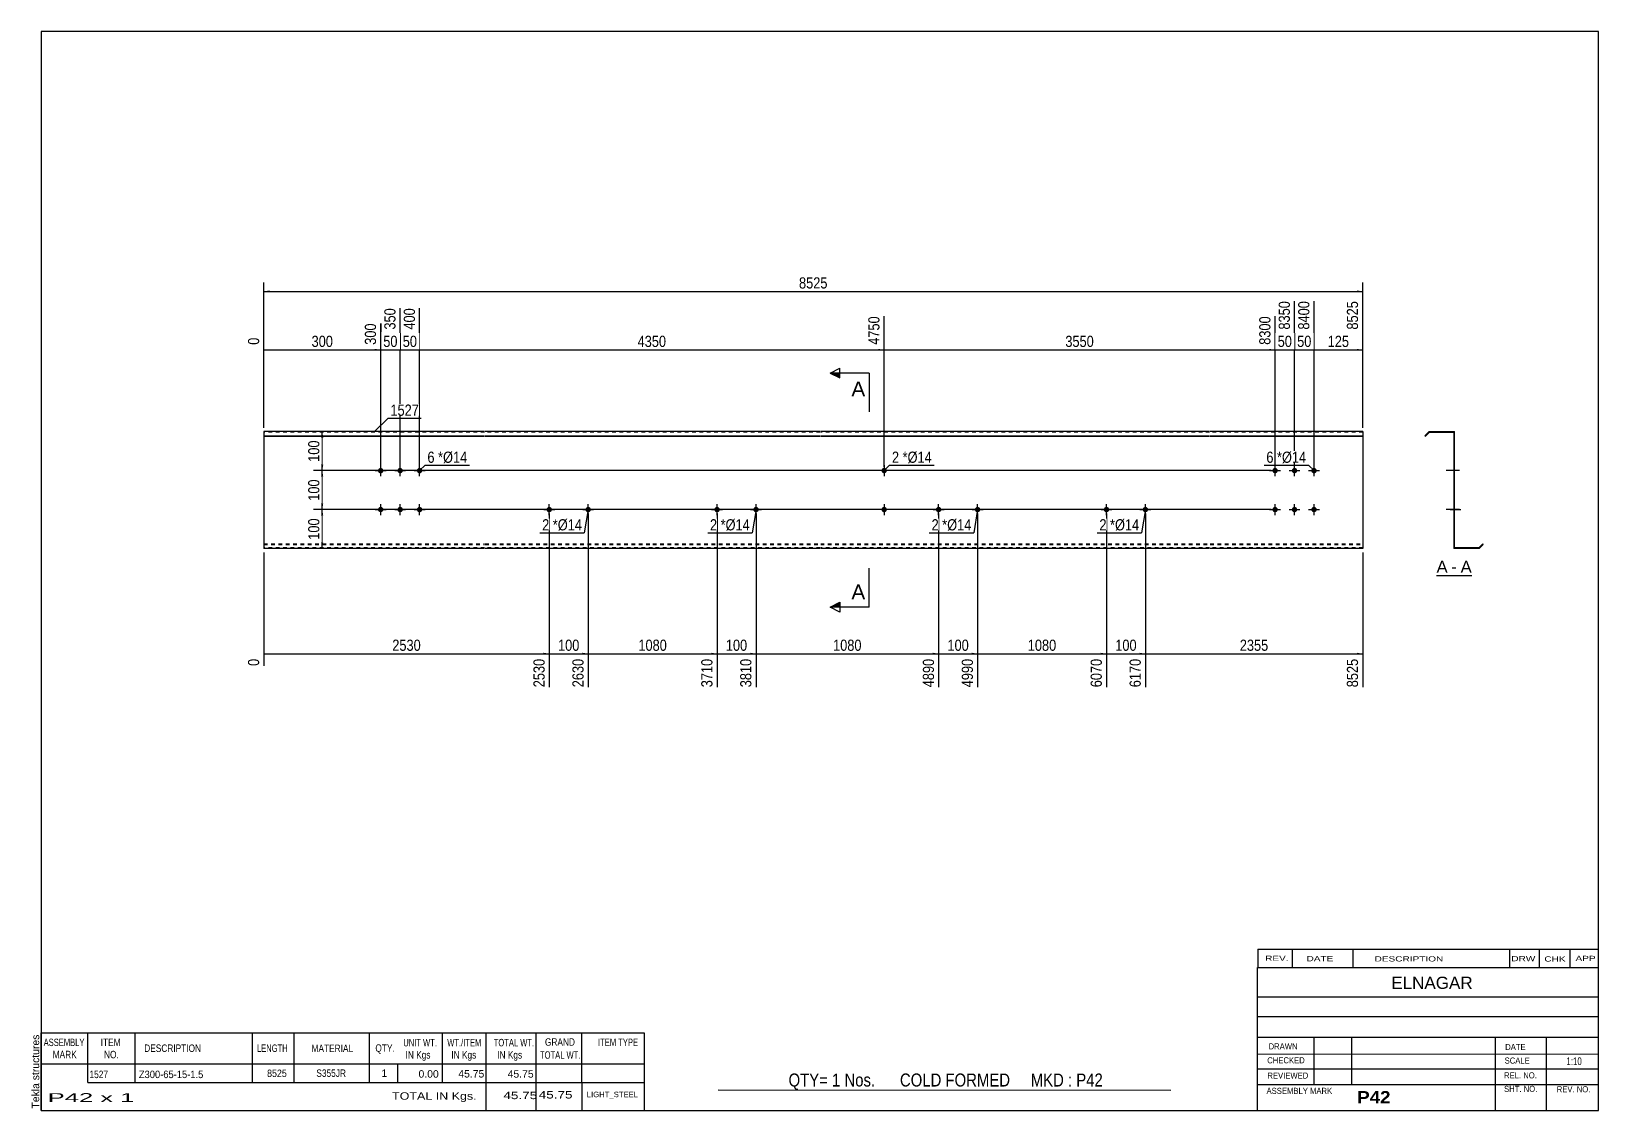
# Model space of a CAD drawing. Header units: millimetres. Extents: x -60 to 343, y -159 to 118.
import ezdxf

# ---------------------------------------------------------------- set-up
doc = ezdxf.new("R2010")
doc.units = ezdxf.units.MM
doc.linetypes.add('DXK_LINE_DOT1', pattern=[1.8814, 0.9407, -0.9407])
doc.styles.add('Arial', font='ARIAL.TTF', dxfattribs={"height": 0.2})
doc.styles.add('Arial Bold', font='ARIALBD.TTF', dxfattribs={"height": 0.2})
doc.styles.add('Arial Narrow', font='ARIALN.TTF', dxfattribs={"height": 0.2})

# ---------------------------------------------------------------- blocks, each defined once
blk = doc.blocks.new('Unknown-629091479-1606')
at = {"color": 5, "linetype": 'Continuous'}
for p, q in [((342.8, 117.75), (-57.2, 117.75)), ((-57.2, 117.75), (-57.2, -159.25)), ((342.8, -159.25), (342.8, 117.75)), ((-57.2, -159.25), (342.8, -159.25))]:
    blk.add_line(p, q, dxfattribs=at)
at = {"color": 174, "linetype": 'Continuous', "style": 'Arial'}
blk.add_text('Tekla structures', height=1.9102, rotation=90, dxfattribs=at).set_placement((-57.7, -158.75))
blk = doc.blocks.new('Unknown-629091479-12 - 1230')
at = {"color": 7, "linetype": 'Continuous'}
blk.add_line((301.17, -21.95), (310.2, -21.95), dxfattribs=at)
at = {"color": 0, "linetype": 'Continuous'}
blk.add_wipeout([(304.01, -21.2), (304.01, -18), (301.17, -18), (301.17, -21.2)], dxfattribs=at)
blk.add_wipeout([(306.39, -21.2), (306.39, -18), (304.97, -18), (304.97, -21.2)], dxfattribs=at)
at = {"color": 96, "linetype": 'Continuous', "style": 'Arial'}
blk.add_text('A', height=3.06, dxfattribs=at).set_placement((301.17, -21.2))
at = {"color": 0, "linetype": 'Continuous'}
blk.add_wipeout([(310.2, -21.2), (310.2, -18), (307.35, -18), (307.35, -21.2)], dxfattribs=at)
at = {"color": 96, "linetype": 'Continuous', "style": 'Arial'}
for s, p in [('-', (304.97, -21.2)), ('A', (307.35, -21.2))]:
    blk.add_text(s, height=3.06, dxfattribs=at).set_placement(p)
blk = doc.blocks.new('Bolt-629091479-1223 - 1203')
at = {"linetype": 'Continuous'}
for points in [[(216.4, -4.3, -1), (216.4, -5.7, -1)], [(226.4, -4.3, -1), (226.4, -5.7, -1)]]:
    blk.add_hatch(color=3, dxfattribs=at).paths.add_polyline_path(points)
at = {"color": 3, "linetype": 'Continuous'}
for p, q in [((216.4, -6.4), (216.4, -3.6)), ((226.4, -6.4), (226.4, -3.6)), ((215, -5), (217.8, -5)), ((225, -5), (227.8, -5))]:
    blk.add_line(p, q, dxfattribs=at)
blk = doc.blocks.new('Part-629091479-1218 - 1203')
at = {"color": 2, "linetype": 'Continuous'}
for p, q in [((0, 15), (0, -15)), ((56.7, 15), (0, 15)), ((0, 13.94), (56.7, 13.94)), ((0, 13.83), (56.7, 13.83)), ((99.8, 15), (56.8, 15)), ((56.8, 13.94), (99.8, 13.94)), ((56.8, 13.83), (99.8, 13.83)), ((142.9, 15), (99.9, 15)), ((99.9, 13.94), (142.9, 13.94)), ((99.9, 13.83), (142.9, 13.83)), ((199.8, 15), (143, 15)), ((143, 13.94), (199.8, 13.94)), ((143, 13.83), (199.8, 13.83)), ((242.9, 15), (199.9, 15)), ((199.9, 13.94), (242.9, 13.94)), ((199.9, 13.83), (242.9, 13.83)), ((282.2, 15), (243, 15)), ((243, 13.94), (282.2, 13.94)), ((243, 13.83), (282.2, 13.83)), ((282.2, 15), (282.2, -15)), ((56.7, -15), (0, -15)), ((99.8, -15), (56.8, -15)), ((142.9, -15), (99.9, -15)), ((199.8, -15), (143, -15)), ((242.9, -15), (199.9, -15)), ((282.2, -15), (243, -15))]:
    blk.add_line(p, q, dxfattribs=at)
at = {"color": 7, "linetype": 'DXK_LINE_DOT1'}
for p, q in [((56.7, 14.85), (0, 14.85)), ((99.8, 14.85), (56.8, 14.85)), ((142.9, 14.85), (99.9, 14.85)), ((199.8, 14.85), (143, 14.85)), ((242.9, 14.85), (199.9, 14.85)), ((282.2, 14.85), (243, 14.85)), ((0, -13.83), (56.7, -13.83)), ((0, -13.94), (56.7, -13.94)), ((56.7, -14.85), (0, -14.85)), ((56.8, -13.83), (99.8, -13.83)), ((56.8, -13.94), (99.8, -13.94)), ((99.8, -14.85), (56.8, -14.85)), ((99.9, -13.83), (142.9, -13.83)), ((99.9, -13.94), (142.9, -13.94)), ((142.9, -14.85), (99.9, -14.85)), ((143, -13.83), (199.8, -13.83)), ((143, -13.94), (199.8, -13.94)), ((199.8, -14.85), (143, -14.85)), ((199.9, -13.83), (242.9, -13.83)), ((199.9, -13.94), (242.9, -13.94)), ((242.9, -14.85), (199.9, -14.85)), ((243, -13.83), (282.2, -13.83)), ((243, -13.94), (282.2, -13.94)), ((282.2, -14.85), (243, -14.85))]:
    blk.add_line(p, q, dxfattribs=at)
blk = doc.blocks.new('Bolt-629091479-1219 - 1203')
at = {"linetype": 'Continuous'}
for points in [[(29.3, 5, -1), (30.7, 5, -1)], [(34.3, 5, -1), (35.7, 5, -1)], [(39.3, 5, -1), (40.7, 5, -1)], [(29.3, -5, -1), (30.7, -5, -1)], [(34.3, -5, -1), (35.7, -5, -1)], [(39.3, -5, -1), (40.7, -5, -1)]]:
    blk.add_hatch(color=3, dxfattribs=at).paths.add_polyline_path(points)
at = {"color": 3, "linetype": 'Continuous'}
for p, q in [((28.6, 5), (31.4, 5)), ((30, 3.6), (30, 6.4)), ((33.6, 5), (36.4, 5)), ((35, 3.6), (35, 6.4)), ((38.6, 5), (41.4, 5)), ((40, 3.6), (40, 6.4)), ((30, -6.4), (30, -3.6)), ((35, -6.4), (35, -3.6)), ((40, -6.4), (40, -3.6)), ((28.6, -5), (31.4, -5)), ((33.6, -5), (36.4, -5)), ((38.6, -5), (41.4, -5))]:
    blk.add_line(p, q, dxfattribs=at)
blk = doc.blocks.new('Bolt-629091479-1220 - 1203')
at = {"linetype": 'Continuous'}
for points in [[(73.3, -4.3, -1), (73.3, -5.7, -1)], [(83.3, -4.3, -1), (83.3, -5.7, -1)]]:
    blk.add_hatch(color=3, dxfattribs=at).paths.add_polyline_path(points)
at = {"color": 3, "linetype": 'Continuous'}
for p, q in [((73.3, -6.4), (73.3, -3.6)), ((83.3, -6.4), (83.3, -3.6)), ((71.9, -5), (74.7, -5)), ((81.9, -5), (84.7, -5))]:
    blk.add_line(p, q, dxfattribs=at)
blk = doc.blocks.new('Bolt-629091479-1221 - 1203')
at = {"linetype": 'Continuous'}
for points in [[(116.4, -4.3, -1), (116.4, -5.7, -1)], [(126.4, -4.3, -1), (126.4, -5.7, -1)]]:
    blk.add_hatch(color=3, dxfattribs=at).paths.add_polyline_path(points)
at = {"color": 3, "linetype": 'Continuous'}
for p, q in [((116.4, -6.4), (116.4, -3.6)), ((126.4, -6.4), (126.4, -3.6)), ((115, -5), (117.8, -5)), ((125, -5), (127.8, -5))]:
    blk.add_line(p, q, dxfattribs=at)
blk = doc.blocks.new('Bolt-629091479-1222 - 1203')
at = {"linetype": 'Continuous'}
for points in [[(173.3, -4.3, -1), (173.3, -5.7, -1)], [(183.3, -4.3, -1), (183.3, -5.7, -1)]]:
    blk.add_hatch(color=3, dxfattribs=at).paths.add_polyline_path(points)
at = {"color": 3, "linetype": 'Continuous'}
for p, q in [((173.3, -6.4), (173.3, -3.6)), ((183.3, -6.4), (183.3, -3.6)), ((171.9, -5), (174.7, -5)), ((181.9, -5), (184.7, -5))]:
    blk.add_line(p, q, dxfattribs=at)
blk = doc.blocks.new('Bolt-629091479-1224 - 1203')
at = {"linetype": 'Continuous'}
for points in [[(160, 5, -1), (158.6, 5, -1)], [(160, -5, -1), (158.6, -5, -1)]]:
    blk.add_hatch(color=3, dxfattribs=at).paths.add_polyline_path(points)
at = {"color": 3, "linetype": 'Continuous'}
for p, q in [((160.7, 5), (157.9, 5)), ((159.3, 6.4), (159.3, 3.6)), ((159.3, -3.6), (159.3, -6.4)), ((160.7, -5), (157.9, -5))]:
    blk.add_line(p, q, dxfattribs=at)
blk = doc.blocks.new('Bolt-629091479-1225 - 1203')
at = {"linetype": 'Continuous'}
for points in [[(259, 5, -1), (260.4, 5, -1)], [(264, 5, -1), (265.4, 5, -1)], [(269, 5, -1), (270.4, 5, -1)], [(259, -5, -1), (260.4, -5, -1)], [(264, -5, -1), (265.4, -5, -1)], [(269, -5, -1), (270.4, -5, -1)]]:
    blk.add_hatch(color=3, dxfattribs=at).paths.add_polyline_path(points)
at = {"color": 3, "linetype": 'Continuous'}
for p, q in [((258.3, 5), (261.1, 5)), ((259.7, 3.6), (259.7, 6.4)), ((263.3, 5), (266.1, 5)), ((264.7, 3.6), (264.7, 6.4)), ((268.3, 5), (271.1, 5)), ((269.7, 3.6), (269.7, 6.4)), ((259.7, -6.4), (259.7, -3.6)), ((264.7, -6.4), (264.7, -3.6)), ((269.7, -6.4), (269.7, -3.6)), ((258.3, -5), (261.1, -5)), ((263.3, -5), (266.1, -5)), ((268.3, -5), (271.1, -5))]:
    blk.add_line(p, q, dxfattribs=at)
blk = doc.blocks.new('Part-629091479-1232 - 1230')
at = {"color": 2, "linetype": 'Continuous'}
for p, q in [((299.26, 15), (298.2, 13.94)), ((298.2, 13.94), (298.3, 13.83)), ((298.3, 13.83), (299.32, 14.85)), ((299.26, 15), (305.76, 15)), ((299.32, 14.85), (305.61, 14.85)), ((305.61, 14.85), (305.61, -15)), ((305.76, -14.85), (305.76, 15)), ((312.11, -15), (305.61, -15)), ((312.05, -14.85), (305.76, -14.85)), ((313.06, -13.83), (312.05, -14.85)), ((312.11, -15), (313.17, -13.94)), ((313.17, -13.94), (313.06, -13.83))]:
    blk.add_line(p, q, dxfattribs=at)
blk = doc.blocks.new('Bolt-629091479-1233 - 1230')
at = {"linetype": 'Continuous'}
for points in [[(305.61, 5.7), (305.61, 4.3), (305.76, 4.3), (305.76, 5.7)], [(305.61, 5.7), (305.61, 4.3), (305.76, 4.3), (305.76, 5.7)], [(305.61, 5.7), (305.61, 4.3), (305.76, 4.3), (305.76, 5.7)], [(305.61, -4.3), (305.61, -5.7), (305.76, -5.7), (305.76, -4.3)], [(305.61, -4.3), (305.61, -5.7), (305.76, -5.7), (305.76, -4.3)], [(305.61, -4.3), (305.61, -5.7), (305.76, -5.7), (305.76, -4.3)]]:
    blk.add_hatch(color=3, dxfattribs=at).paths.add_polyline_path(points)
at = {"color": 3, "linetype": 'Continuous'}
for p, q in [((307.06, 5), (303.76, 5)), ((307.06, 5), (303.76, 5)), ((307.06, 5), (303.76, 5)), ((305.76, 5.7), (305.61, 5.7)), ((305.76, 5.7), (305.61, 5.7)), ((305.76, 5.7), (305.61, 5.7)), ((305.76, 4.3), (305.61, 4.3)), ((305.76, 4.3), (305.61, 4.3)), ((305.76, 4.3), (305.61, 4.3)), ((307.06, -5), (303.76, -5)), ((307.06, -5), (303.76, -5)), ((307.06, -5), (303.76, -5)), ((305.76, -4.3), (305.61, -4.3)), ((305.76, -4.3), (305.61, -4.3)), ((305.76, -4.3), (305.61, -4.3)), ((305.76, -5.7), (305.61, -5.7)), ((305.76, -5.7), (305.61, -5.7)), ((305.76, -5.7), (305.61, -5.7))]:
    blk.add_line(p, q, dxfattribs=at)
blk = doc.blocks.new('Bolt-629091479-1234 - 1230')
at = {"linetype": 'Continuous'}
blk.add_hatch(color=3, dxfattribs=at).paths.add_polyline_path([(305.76, -5.7), (305.76, -4.3), (305.61, -4.3), (305.61, -5.7)])
blk.add_hatch(color=3, dxfattribs=at).paths.add_polyline_path([(305.76, -5.7), (305.76, -4.3), (305.61, -4.3), (305.61, -5.7)])
at = {"color": 3, "linetype": 'Continuous'}
for p, q in [((304.66, -5), (307.41, -5)), ((304.66, -5), (307.41, -5)), ((305.61, -4.3), (305.76, -4.3)), ((305.61, -4.3), (305.76, -4.3)), ((305.61, -5.7), (305.76, -5.7)), ((305.61, -5.7), (305.76, -5.7))]:
    blk.add_line(p, q, dxfattribs=at)
blk = doc.blocks.new('Bolt-629091479-1235 - 1230')
at = {"linetype": 'Continuous'}
blk.add_hatch(color=3, dxfattribs=at).paths.add_polyline_path([(305.76, -5.7), (305.76, -4.3), (305.61, -4.3), (305.61, -5.7)])
blk.add_hatch(color=3, dxfattribs=at).paths.add_polyline_path([(305.76, -5.7), (305.76, -4.3), (305.61, -4.3), (305.61, -5.7)])
at = {"color": 3, "linetype": 'Continuous'}
for p, q in [((304.66, -5), (307.41, -5)), ((304.66, -5), (307.41, -5)), ((305.61, -4.3), (305.76, -4.3)), ((305.61, -4.3), (305.76, -4.3)), ((305.61, -5.7), (305.76, -5.7)), ((305.61, -5.7), (305.76, -5.7))]:
    blk.add_line(p, q, dxfattribs=at)
blk = doc.blocks.new('Bolt-629091479-1236 - 1230')
at = {"linetype": 'Continuous'}
blk.add_hatch(color=3, dxfattribs=at).paths.add_polyline_path([(305.76, -5.7), (305.76, -4.3), (305.61, -4.3), (305.61, -5.7)])
blk.add_hatch(color=3, dxfattribs=at).paths.add_polyline_path([(305.76, -5.7), (305.76, -4.3), (305.61, -4.3), (305.61, -5.7)])
at = {"color": 3, "linetype": 'Continuous'}
for p, q in [((304.66, -5), (307.41, -5)), ((304.66, -5), (307.41, -5)), ((305.61, -4.3), (305.76, -4.3)), ((305.61, -4.3), (305.76, -4.3)), ((305.61, -5.7), (305.76, -5.7)), ((305.61, -5.7), (305.76, -5.7))]:
    blk.add_line(p, q, dxfattribs=at)
blk = doc.blocks.new('Bolt-629091479-1237 - 1230')
at = {"linetype": 'Continuous'}
blk.add_hatch(color=3, dxfattribs=at).paths.add_polyline_path([(305.76, -5.7), (305.76, -4.3), (305.61, -4.3), (305.61, -5.7)])
blk.add_hatch(color=3, dxfattribs=at).paths.add_polyline_path([(305.76, -5.7), (305.76, -4.3), (305.61, -4.3), (305.61, -5.7)])
at = {"color": 3, "linetype": 'Continuous'}
for p, q in [((304.66, -5), (307.41, -5)), ((304.66, -5), (307.41, -5)), ((305.61, -4.3), (305.76, -4.3)), ((305.61, -4.3), (305.76, -4.3)), ((305.61, -5.7), (305.76, -5.7)), ((305.61, -5.7), (305.76, -5.7))]:
    blk.add_line(p, q, dxfattribs=at)
blk = doc.blocks.new('Bolt-629091479-1238 - 1230')
at = {"linetype": 'Continuous'}
for points in [[(305.76, 4.3), (305.76, 5.7), (305.61, 5.7), (305.61, 4.3)], [(305.76, -5.7), (305.76, -4.3), (305.61, -4.3), (305.61, -5.7)]]:
    blk.add_hatch(color=3, dxfattribs=at).paths.add_polyline_path(points)
at = {"color": 3, "linetype": 'Continuous'}
for p, q in [((305.76, 5), (303.61, 5)), ((305.76, 5.7), (305.61, 5.7)), ((305.76, 4.3), (305.61, 4.3)), ((305.76, -5), (303.61, -5)), ((305.76, -4.3), (305.61, -4.3)), ((305.76, -5.7), (305.61, -5.7))]:
    blk.add_line(p, q, dxfattribs=at)
blk = doc.blocks.new('Bolt-629091479-1239 - 1230')
at = {"linetype": 'Continuous'}
for points in [[(305.61, 5.7), (305.61, 4.3), (305.76, 4.3), (305.76, 5.7)], [(305.61, 5.7), (305.61, 4.3), (305.76, 4.3), (305.76, 5.7)], [(305.61, 5.7), (305.61, 4.3), (305.76, 4.3), (305.76, 5.7)], [(305.61, -4.3), (305.61, -5.7), (305.76, -5.7), (305.76, -4.3)], [(305.61, -4.3), (305.61, -5.7), (305.76, -5.7), (305.76, -4.3)], [(305.61, -4.3), (305.61, -5.7), (305.76, -5.7), (305.76, -4.3)]]:
    blk.add_hatch(color=3, dxfattribs=at).paths.add_polyline_path(points)
at = {"color": 3, "linetype": 'Continuous'}
for p, q in [((307.06, 5), (303.76, 5)), ((307.06, 5), (303.76, 5)), ((307.06, 5), (303.76, 5)), ((305.76, 5.7), (305.61, 5.7)), ((305.76, 5.7), (305.61, 5.7)), ((305.76, 5.7), (305.61, 5.7)), ((305.76, 4.3), (305.61, 4.3)), ((305.76, 4.3), (305.61, 4.3)), ((305.76, 4.3), (305.61, 4.3)), ((307.06, -5), (303.76, -5)), ((307.06, -5), (303.76, -5)), ((307.06, -5), (303.76, -5)), ((305.76, -4.3), (305.61, -4.3)), ((305.76, -4.3), (305.61, -4.3)), ((305.76, -4.3), (305.61, -4.3)), ((305.76, -5.7), (305.61, -5.7)), ((305.76, -5.7), (305.61, -5.7)), ((305.76, -5.7), (305.61, -5.7))]:
    blk.add_line(p, q, dxfattribs=at)
blk = doc.blocks.new('StraightDimension-629091479-1289 - 1203')
at = {"linetype": 'Continuous'}
blk.add_hatch(color=7, dxfattribs=at).paths.add_polyline_path([(280.7, 36.25), (282.2, 36), (280.7, 35.75)])
at = {"color": 7, "linetype": 'Continuous'}
for p, q in [((269.7, 6), (269.7, 48.51)), ((282.2, 16), (282.2, 48.51)), ((269.7, 36), (282.2, 36))]:
    blk.add_line(p, q, dxfattribs=at)
at = {"color": 0}
blk.add_wipeout([(279.29, 36.15), (279.29, 40.35), (272.61, 40.35), (272.61, 36.15)], dxfattribs=at)
at = {"color": 0, "linetype": 'Continuous'}
blk.add_wipeout([(281.6, 49.11), (277.4, 49.11), (277.4, 40.6), (281.6, 40.6)], dxfattribs=at)
at = {"color": 3, "linetype": 'Continuous', "style": 'Arial Narrow'}
blk.add_text('8525', height=2.863, rotation=90.0002, dxfattribs=at).set_placement((281, 41.2))
at = {"color": 3, "style": 'Arial Narrow'}
blk.add_text('125', height=2.863, dxfattribs=at).set_placement((273.21, 36.75))
blk = doc.blocks.new('StraightDimension-629091479-1293 - 1203')
at = {"linetype": 'Continuous'}
blk.add_hatch(color=7, dxfattribs=at).paths.add_polyline_path([(157.8, 36.25), (159.3, 36), (157.8, 35.75)])
at = {"color": 7, "linetype": 'Continuous'}
for p, q in [((40, 6), (40, 46.68)), ((159.3, 6), (159.3, 44.61)), ((40, 36), (159.3, 36))]:
    blk.add_line(p, q, dxfattribs=at)
at = {"color": 0, "linetype": 'Continuous'}
blk.add_wipeout([(158.7, 45.21), (154.5, 45.21), (154.5, 36.7), (158.7, 36.7)], dxfattribs=at)
at = {"color": 0}
blk.add_wipeout([(103.9, 36.15), (103.9, 40.35), (95.39, 40.35), (95.39, 36.15)], dxfattribs=at)
at = {"color": 3, "linetype": 'Continuous', "style": 'Arial Narrow'}
blk.add_text('4750', height=2.863, rotation=90.0002, dxfattribs=at).set_placement((158.1, 37.3))
at = {"color": 3, "style": 'Arial Narrow'}
blk.add_text('4350', height=2.863, dxfattribs=at).set_placement((95.99, 36.75))
blk = doc.blocks.new('StraightDimension-629091479-1292 - 1203')
at = {"linetype": 'Continuous'}
blk.add_hatch(color=7, dxfattribs=at).paths.add_polyline_path([(258.2, 36.25), (259.7, 36), (258.2, 35.75)])
at = {"color": 7, "linetype": 'Continuous'}
for p, q in [((159.3, 6), (159.3, 44.61)), ((259.7, 6), (259.7, 44.61)), ((159.3, 36), (259.7, 36))]:
    blk.add_line(p, q, dxfattribs=at)
at = {"color": 0, "linetype": 'Continuous'}
blk.add_wipeout([(259.1, 45.21), (254.9, 45.21), (254.9, 36.7), (259.1, 36.7)], dxfattribs=at)
at = {"color": 0}
blk.add_wipeout([(213.75, 36.15), (213.75, 40.35), (205.24, 40.35), (205.24, 36.15)], dxfattribs=at)
at = {"color": 3, "linetype": 'Continuous', "style": 'Arial Narrow'}
blk.add_text('8300', height=2.863, rotation=90.0002, dxfattribs=at).set_placement((258.5, 37.3))
at = {"color": 3, "style": 'Arial Narrow'}
blk.add_text('3550', height=2.863, dxfattribs=at).set_placement((205.84, 36.75))
blk = doc.blocks.new('StraightDimension-629091479-1321 - 1203')
at = {"linetype": 'Continuous'}
for points in [[(14.75, 13.5), (15, 15), (15.25, 13.5)], [(15.25, 6.5), (15, 5), (14.75, 6.5)]]:
    blk.add_hatch(color=7, dxfattribs=at).paths.add_polyline_path(points)
at = {"color": 7, "linetype": 'Continuous'}
for p, q in [((29, 15), (12.75, 15)), ((15, 5), (15, 15)), ((258.7, 5), (12.75, 5))]:
    blk.add_line(p, q, dxfattribs=at)
at = {"color": 0}
blk.add_wipeout([(14.85, 13.34), (10.65, 13.34), (10.65, 6.66), (14.85, 6.66)], dxfattribs=at)
at = {"color": 3, "style": 'Arial Narrow'}
blk.add_text('100', height=2.863, rotation=90.0002, dxfattribs=at).set_placement((14.25, 7.26))
blk = doc.blocks.new('StraightDimension-629091479-1252 - 1203')
at = {"linetype": 'Continuous'}
blk.add_hatch(color=7, dxfattribs=at).paths.add_polyline_path([(280.7, -41.75), (282.2, -42), (280.7, -42.25)])
at = {"color": 7, "linetype": 'Continuous'}
for p, q in [((226.4, -6), (226.4, -50.61)), ((282.2, -16), (282.2, -50.61)), ((226.4, -42), (282.2, -42))]:
    blk.add_line(p, q, dxfattribs=at)
at = {"color": 0}
blk.add_wipeout([(258.55, -41.85), (258.55, -37.65), (250.04, -37.65), (250.04, -41.85)], dxfattribs=at)
at = {"color": 0, "linetype": 'Continuous'}
blk.add_wipeout([(281.6, -42.7), (277.4, -42.7), (277.4, -51.21), (281.6, -51.21)], dxfattribs=at)
at = {"color": 3, "style": 'Arial Narrow'}
blk.add_text('2355', height=2.863, dxfattribs=at).set_placement((250.64, -41.25))
at = {"color": 3, "linetype": 'Continuous', "style": 'Arial Narrow'}
blk.add_text('8525', height=2.863, rotation=90.0002, dxfattribs=at).set_placement((281, -50.61))
blk = doc.blocks.new('StraightDimension-629091479-1253 - 1203')
at = {"linetype": 'Continuous'}
blk.add_hatch(color=7, dxfattribs=at).paths.add_polyline_path([(224.9, -41.75), (226.4, -42), (224.9, -42.25)])
at = {"color": 7, "linetype": 'Continuous'}
for p, q in [((216.4, -6), (216.4, -50.61)), ((226.4, -6), (226.4, -50.61)), ((216.4, -42), (226.4, -42))]:
    blk.add_line(p, q, dxfattribs=at)
at = {"color": 0}
blk.add_wipeout([(224.74, -41.85), (224.74, -37.65), (218.06, -37.65), (218.06, -41.85)], dxfattribs=at)
at = {"color": 0, "linetype": 'Continuous'}
blk.add_wipeout([(225.8, -42.7), (221.6, -42.7), (221.6, -51.21), (225.8, -51.21)], dxfattribs=at)
at = {"color": 3, "style": 'Arial Narrow'}
blk.add_text('100', height=2.863, dxfattribs=at).set_placement((218.66, -41.25))
at = {"color": 3, "linetype": 'Continuous', "style": 'Arial Narrow'}
blk.add_text('6170', height=2.863, rotation=90.0002, dxfattribs=at).set_placement((225.2, -50.61))
blk = doc.blocks.new('StraightDimension-629091479-1254 - 1203')
at = {"linetype": 'Continuous'}
blk.add_hatch(color=7, dxfattribs=at).paths.add_polyline_path([(214.9, -41.75), (216.4, -42), (214.9, -42.25)])
at = {"color": 7, "linetype": 'Continuous'}
for p, q in [((183.3, -6), (183.3, -50.61)), ((216.4, -6), (216.4, -50.61)), ((183.3, -42), (216.4, -42))]:
    blk.add_line(p, q, dxfattribs=at)
at = {"color": 0}
blk.add_wipeout([(204.11, -41.85), (204.11, -37.65), (195.59, -37.65), (195.59, -41.85)], dxfattribs=at)
at = {"color": 0, "linetype": 'Continuous'}
blk.add_wipeout([(215.8, -42.7), (211.6, -42.7), (211.6, -51.21), (215.8, -51.21)], dxfattribs=at)
at = {"color": 3, "style": 'Arial Narrow'}
blk.add_text('1080', height=2.863, dxfattribs=at).set_placement((196.19, -41.25))
at = {"color": 3, "linetype": 'Continuous', "style": 'Arial Narrow'}
blk.add_text('6070', height=2.863, rotation=90.0002, dxfattribs=at).set_placement((215.2, -50.61))
blk = doc.blocks.new('StraightDimension-629091479-1255 - 1203')
at = {"linetype": 'Continuous'}
blk.add_hatch(color=7, dxfattribs=at).paths.add_polyline_path([(181.8, -41.75), (183.3, -42), (181.8, -42.25)])
at = {"color": 7, "linetype": 'Continuous'}
for p, q in [((173.3, -6), (173.3, -50.61)), ((183.3, -6), (183.3, -50.61)), ((173.3, -42), (183.3, -42))]:
    blk.add_line(p, q, dxfattribs=at)
at = {"color": 0}
blk.add_wipeout([(181.64, -41.85), (181.64, -37.65), (174.96, -37.65), (174.96, -41.85)], dxfattribs=at)
at = {"color": 0, "linetype": 'Continuous'}
blk.add_wipeout([(182.7, -42.7), (178.5, -42.7), (178.5, -51.21), (182.7, -51.21)], dxfattribs=at)
at = {"color": 3, "style": 'Arial Narrow'}
blk.add_text('100', height=2.863, dxfattribs=at).set_placement((175.56, -41.25))
at = {"color": 3, "linetype": 'Continuous', "style": 'Arial Narrow'}
blk.add_text('4990', height=2.863, rotation=90.0002, dxfattribs=at).set_placement((182.1, -50.61))
blk = doc.blocks.new('StraightDimension-629091479-1256 - 1203')
at = {"linetype": 'Continuous'}
blk.add_hatch(color=7, dxfattribs=at).paths.add_polyline_path([(171.8, -41.75), (173.3, -42), (171.8, -42.25)])
at = {"color": 7, "linetype": 'Continuous'}
for p, q in [((126.4, -6), (126.4, -50.61)), ((173.3, -6), (173.3, -50.61)), ((126.4, -42), (173.3, -42))]:
    blk.add_line(p, q, dxfattribs=at)
at = {"color": 0}
blk.add_wipeout([(154.1, -41.85), (154.1, -37.65), (145.59, -37.65), (145.59, -41.85)], dxfattribs=at)
at = {"color": 0, "linetype": 'Continuous'}
blk.add_wipeout([(172.7, -42.7), (168.5, -42.7), (168.5, -51.21), (172.7, -51.21)], dxfattribs=at)
at = {"color": 3, "style": 'Arial Narrow'}
blk.add_text('1080', height=2.863, dxfattribs=at).set_placement((146.19, -41.25))
at = {"color": 3, "linetype": 'Continuous', "style": 'Arial Narrow'}
blk.add_text('4890', height=2.863, rotation=90.0002, dxfattribs=at).set_placement((172.1, -50.61))
blk = doc.blocks.new('StraightDimension-629091479-1257 - 1203')
at = {"linetype": 'Continuous'}
blk.add_hatch(color=7, dxfattribs=at).paths.add_polyline_path([(124.9, -41.75), (126.4, -42), (124.9, -42.25)])
at = {"color": 7, "linetype": 'Continuous'}
for p, q in [((116.4, -6), (116.4, -50.61)), ((126.4, -6), (126.4, -50.61)), ((116.4, -42), (126.4, -42))]:
    blk.add_line(p, q, dxfattribs=at)
at = {"color": 0}
blk.add_wipeout([(124.74, -41.85), (124.74, -37.65), (118.05, -37.65), (118.05, -41.85)], dxfattribs=at)
at = {"color": 0, "linetype": 'Continuous'}
blk.add_wipeout([(125.8, -42.7), (121.6, -42.7), (121.6, -51.21), (125.8, -51.21)], dxfattribs=at)
at = {"color": 3, "style": 'Arial Narrow'}
blk.add_text('100', height=2.863, dxfattribs=at).set_placement((118.65, -41.25))
at = {"color": 3, "linetype": 'Continuous', "style": 'Arial Narrow'}
blk.add_text('3810', height=2.863, rotation=90.0002, dxfattribs=at).set_placement((125.2, -50.61))
blk = doc.blocks.new('StraightDimension-629091479-1258 - 1203')
at = {"linetype": 'Continuous'}
blk.add_hatch(color=7, dxfattribs=at).paths.add_polyline_path([(114.9, -41.75), (116.4, -42), (114.9, -42.25)])
at = {"color": 7, "linetype": 'Continuous'}
for p, q in [((83.3, -6), (83.3, -50.61)), ((116.4, -6), (116.4, -50.61)), ((83.3, -42), (116.4, -42))]:
    blk.add_line(p, q, dxfattribs=at)
at = {"color": 0}
blk.add_wipeout([(104.1, -41.85), (104.1, -37.65), (95.59, -37.65), (95.59, -41.85)], dxfattribs=at)
at = {"color": 0, "linetype": 'Continuous'}
blk.add_wipeout([(115.8, -42.7), (111.6, -42.7), (111.6, -51.21), (115.8, -51.21)], dxfattribs=at)
at = {"color": 3, "style": 'Arial Narrow'}
blk.add_text('1080', height=2.863, dxfattribs=at).set_placement((96.19, -41.25))
at = {"color": 3, "linetype": 'Continuous', "style": 'Arial Narrow'}
blk.add_text('3710', height=2.863, rotation=90.0002, dxfattribs=at).set_placement((115.2, -50.61))
blk = doc.blocks.new('StraightDimension-629091479-1259 - 1203')
at = {"linetype": 'Continuous'}
blk.add_hatch(color=7, dxfattribs=at).paths.add_polyline_path([(81.8, -41.75), (83.3, -42), (81.8, -42.25)])
at = {"color": 7, "linetype": 'Continuous'}
for p, q in [((73.3, -6), (73.3, -50.61)), ((83.3, -6), (83.3, -50.61)), ((73.3, -42), (83.3, -42))]:
    blk.add_line(p, q, dxfattribs=at)
at = {"color": 0}
blk.add_wipeout([(81.64, -41.85), (81.64, -37.65), (74.95, -37.65), (74.95, -41.85)], dxfattribs=at)
at = {"color": 0, "linetype": 'Continuous'}
blk.add_wipeout([(82.7, -42.7), (78.5, -42.7), (78.5, -51.21), (82.7, -51.21)], dxfattribs=at)
at = {"color": 3, "style": 'Arial Narrow'}
blk.add_text('100', height=2.863, dxfattribs=at).set_placement((75.55, -41.25))
at = {"color": 3, "linetype": 'Continuous', "style": 'Arial Narrow'}
blk.add_text('2630', height=2.863, rotation=90.0002, dxfattribs=at).set_placement((82.1, -50.61))
blk = doc.blocks.new('StraightDimension-629091479-1323 - 1203')
at = {"linetype": 'Continuous'}
for points in [[(14.75, -6.5), (15, -5), (15.25, -6.5)], [(15.25, -13.5), (15, -15), (14.75, -13.5)]]:
    blk.add_hatch(color=7, dxfattribs=at).paths.add_polyline_path(points)
at = {"color": 7, "linetype": 'Continuous'}
for p, q in [((258.7, -5), (12.75, -5)), ((15, -15), (15, -5)), ((29, -15), (12.75, -15))]:
    blk.add_line(p, q, dxfattribs=at)
at = {"color": 0}
blk.add_wipeout([(14.85, -6.66), (10.65, -6.66), (10.65, -13.34), (14.85, -13.34)], dxfattribs=at)
at = {"color": 3, "style": 'Arial Narrow'}
blk.add_text('100', height=2.863, rotation=90.0002, dxfattribs=at).set_placement((14.25, -12.74))
blk = doc.blocks.new('StraightDimension-629091479-1260 - 1203')
at = {"linetype": 'Continuous'}
blk.add_hatch(color=7, dxfattribs=at).paths.add_polyline_path([(71.8, -41.75), (73.3, -42), (71.8, -42.25)])
at = {"color": 7, "linetype": 'Continuous'}
for p, q in [((73.3, -6), (73.3, -50.61)), ((0, -16), (0, -45.13)), ((0, -42), (73.3, -42))]:
    blk.add_line(p, q, dxfattribs=at)
at = {"color": 0}
blk.add_wipeout([(40.9, -41.85), (40.9, -37.65), (32.39, -37.65), (32.39, -41.85)], dxfattribs=at)
at = {"color": 0, "linetype": 'Continuous'}
for points in [[(-0.6, -42.7), (-4.8, -42.7), (-4.8, -45.73), (-0.6, -45.73)], [(72.7, -42.7), (68.5, -42.7), (68.5, -51.21), (72.7, -51.21)]]:
    blk.add_wipeout(points, dxfattribs=at)
at = {"color": 3, "style": 'Arial Narrow'}
blk.add_text('2530', height=2.863, dxfattribs=at).set_placement((32.99, -41.25))
at = {"color": 3, "linetype": 'Continuous', "style": 'Arial Narrow'}
for s, height, p in [('0', 2.86, (-1.2, -45.13)), ('2530', 2.863, (72.1, -50.61))]:
    blk.add_text(s, height=height, rotation=90.0002, dxfattribs=at).set_placement(p)
blk = doc.blocks.new('StraightDimension-629091479-1290 - 1203')
at = {"linetype": 'Continuous'}
blk.add_hatch(color=7, dxfattribs=at).paths.add_polyline_path([(268.2, 36.25), (269.7, 36), (268.2, 35.75)])
at = {"color": 7, "linetype": 'Continuous'}
for p, q in [((264.7, 6), (264.7, 48.51)), ((269.7, 6), (269.7, 48.51)), ((264.7, 36), (269.7, 36))]:
    blk.add_line(p, q, dxfattribs=at)
at = {"color": 0}
blk.add_wipeout([(269.63, 36.15), (269.63, 40.35), (264.77, 40.35), (264.77, 36.15)], dxfattribs=at)
at = {"color": 0, "linetype": 'Continuous'}
blk.add_wipeout([(269.1, 49.11), (264.9, 49.11), (264.9, 40.6), (269.1, 40.6)], dxfattribs=at)
at = {"color": 3, "linetype": 'Continuous', "style": 'Arial Narrow'}
blk.add_text('8400', height=2.863, rotation=90.0002, dxfattribs=at).set_placement((268.5, 41.2))
at = {"color": 3, "style": 'Arial Narrow'}
blk.add_text('50', height=2.863, dxfattribs=at).set_placement((265.37, 36.75))
blk = doc.blocks.new('StraightDimension-629091479-1291 - 1203')
at = {"linetype": 'Continuous'}
blk.add_hatch(color=7, dxfattribs=at).paths.add_polyline_path([(263.2, 36.25), (264.7, 36), (263.2, 35.75)])
at = {"color": 7, "linetype": 'Continuous'}
for p, q in [((264.7, 6), (264.7, 48.51)), ((259.7, 6), (259.7, 44.61)), ((259.7, 36), (264.7, 36))]:
    blk.add_line(p, q, dxfattribs=at)
at = {"color": 0}
blk.add_wipeout([(264.63, 36.15), (264.63, 40.35), (259.77, 40.35), (259.77, 36.15)], dxfattribs=at)
at = {"color": 0, "linetype": 'Continuous'}
blk.add_wipeout([(264.1, 49.11), (259.9, 49.11), (259.9, 40.6), (264.1, 40.6)], dxfattribs=at)
at = {"color": 3, "linetype": 'Continuous', "style": 'Arial Narrow'}
blk.add_text('8350', height=2.863, rotation=90.0002, dxfattribs=at).set_placement((263.5, 41.2))
at = {"color": 3, "style": 'Arial Narrow'}
blk.add_text('50', height=2.863, dxfattribs=at).set_placement((260.37, 36.75))
blk = doc.blocks.new('StraightDimension-629091479-1294 - 1203')
at = {"linetype": 'Continuous'}
blk.add_hatch(color=7, dxfattribs=at).paths.add_polyline_path([(38.5, 36.25), (40, 36), (38.5, 35.75)])
at = {"color": 7, "linetype": 'Continuous'}
for p, q in [((35, 6), (35, 46.68)), ((40, 6), (40, 46.68)), ((35, 36), (40, 36))]:
    blk.add_line(p, q, dxfattribs=at)
at = {"color": 0}
blk.add_wipeout([(39.93, 36.15), (39.93, 40.35), (35.07, 40.35), (35.07, 36.15)], dxfattribs=at)
at = {"color": 0, "linetype": 'Continuous'}
blk.add_wipeout([(39.4, 47.28), (35.2, 47.28), (35.2, 40.6), (39.4, 40.6)], dxfattribs=at)
at = {"color": 3, "linetype": 'Continuous', "style": 'Arial Narrow'}
blk.add_text('400', height=2.863, rotation=90.0002, dxfattribs=at).set_placement((38.8, 41.2))
at = {"color": 3, "style": 'Arial Narrow'}
blk.add_text('50', height=2.863, dxfattribs=at).set_placement((35.67, 36.75))
blk = doc.blocks.new('StraightDimension-629091479-1295 - 1203')
at = {"linetype": 'Continuous'}
blk.add_hatch(color=7, dxfattribs=at).paths.add_polyline_path([(33.5, 36.25), (35, 36), (33.5, 35.75)])
at = {"color": 7, "linetype": 'Continuous'}
for p, q in [((35, 6), (35, 46.68)), ((30, 6), (30, 42.78)), ((30, 36), (35, 36))]:
    blk.add_line(p, q, dxfattribs=at)
at = {"color": 0}
blk.add_wipeout([(34.93, 36.15), (34.93, 40.35), (30.07, 40.35), (30.07, 36.15)], dxfattribs=at)
at = {"color": 0, "linetype": 'Continuous'}
blk.add_wipeout([(34.4, 47.28), (30.2, 47.28), (30.2, 40.6), (34.4, 40.6)], dxfattribs=at)
at = {"color": 3, "linetype": 'Continuous', "style": 'Arial Narrow'}
blk.add_text('350', height=2.863, rotation=90.0002, dxfattribs=at).set_placement((33.8, 41.2))
at = {"color": 3, "style": 'Arial Narrow'}
blk.add_text('50', height=2.863, dxfattribs=at).set_placement((30.67, 36.75))
blk = doc.blocks.new('StraightDimension-629091479-1296 - 1203')
at = {"linetype": 'Continuous'}
blk.add_hatch(color=7, dxfattribs=at).paths.add_polyline_path([(28.5, 36.25), (30, 36), (28.5, 35.75)])
at = {"color": 7, "linetype": 'Continuous'}
for p, q in [((30, 6), (30, 42.78)), ((0, 16), (0, 39.13)), ((0, 36), (30, 36))]:
    blk.add_line(p, q, dxfattribs=at)
at = {"color": 0}
blk.add_wipeout([(18.34, 36.15), (18.34, 40.35), (11.66, 40.35), (11.66, 36.15)], dxfattribs=at)
at = {"color": 0, "linetype": 'Continuous'}
for points in [[(29.4, 43.38), (25.2, 43.38), (25.2, 36.7), (29.4, 36.7)], [(-0.6, 39.73), (-4.8, 39.73), (-4.8, 36.7), (-0.6, 36.7)]]:
    blk.add_wipeout(points, dxfattribs=at)
at = {"color": 3, "linetype": 'Continuous', "style": 'Arial Narrow'}
for s, height, p in [('300', 2.863, (28.8, 37.3)), ('0', 2.86, (-1.2, 37.3))]:
    blk.add_text(s, height=height, rotation=90.0002, dxfattribs=at).set_placement(p)
at = {"color": 3, "style": 'Arial Narrow'}
blk.add_text('300', height=2.863, dxfattribs=at).set_placement((12.26, 36.75))
blk = doc.blocks.new('StraightDimension-629091479-1322 - 1203')
at = {"linetype": 'Continuous'}
for points in [[(14.75, 3.5), (15, 5), (15.25, 3.5)], [(15.25, -3.5), (15, -5), (14.75, -3.5)]]:
    blk.add_hatch(color=7, dxfattribs=at).paths.add_polyline_path(points)
at = {"color": 7, "linetype": 'Continuous'}
for p, q in [((258.7, 5), (12.75, 5)), ((15, -5), (15, 5)), ((258.7, -5), (12.75, -5))]:
    blk.add_line(p, q, dxfattribs=at)
at = {"color": 0}
blk.add_wipeout([(14.85, 3.34), (10.65, 3.34), (10.65, -3.34), (14.85, -3.34)], dxfattribs=at)
at = {"color": 3, "style": 'Arial Narrow'}
blk.add_text('100', height=2.863, rotation=90.0002, dxfattribs=at).set_placement((14.25, -2.74))
blk = doc.blocks.new('StraightDimension-629091479-1349 - 1203')
at = {"linetype": 'Continuous'}
for points in [[(1.5, 50.75), (0, 51), (1.5, 51.25)], [(280.7, 51.25), (282.2, 51), (280.7, 50.75)]]:
    blk.add_hatch(color=7, dxfattribs=at).paths.add_polyline_path(points)
at = {"color": 7, "linetype": 'Continuous'}
for p, q in [((0, 16), (0, 53.25)), ((282.2, 16), (282.2, 53.25)), ((0, 51), (282.2, 51))]:
    blk.add_line(p, q, dxfattribs=at)
at = {"color": 0}
blk.add_wipeout([(145.35, 51.15), (145.35, 55.35), (136.84, 55.35), (136.84, 51.15)], dxfattribs=at)
at = {"color": 3, "style": 'Arial Narrow'}
blk.add_text('8525', height=2.863, dxfattribs=at).set_placement((137.44, 51.75))
blk = doc.blocks.new('CBS_CALLOFF-629091479-1654')
at = {"color": 7, "linetype": 'Continuous'}
blk.add_line((116.68, -153.98), (232.91, -154), dxfattribs=at)
at = {"color": 3, "linetype": 'Continuous', "style": 'Arial Narrow'}
blk.add_text('QTY= 1 Nos.      COLD FORMED     MKD : P42', height=3.3405, dxfattribs=at).set_placement((134.75, -153.09))
blk = doc.blocks.new('CBS_BOM-629091479-1653')
at = {"color": 7, "linetype": 'Continuous'}
for p, q in [((-57.23, -147.28), (-57.23, -139.28)), ((-57.23, -139.28), (97.69, -139.28)), ((-45.23, -147.28), (-45.23, -139.28)), ((-33.04, -147.28), (-33.04, -139.28)), ((-2.88, -147.28), (-2.88, -139.28)), ((7.8, -147.28), (7.8, -139.28)), ((27.12, -147.28), (27.12, -139.28)), ((45.92, -147.28), (45.92, -139.28)), ((57.13, -147.28), (57.13, -139.28)), ((69.92, -147.28), (69.92, -139.28)), ((81.67, -147.28), (81.67, -139.28)), ((97.69, -139.29), (97.69, -147.27)), ((-57.23, -147.28), (97.69, -147.28)), ((-57.23, -152.08), (-57.23, -147.28)), ((-45.23, -152.08), (-45.23, -147.28)), ((-33.04, -152.08), (-33.04, -147.28)), ((-2.88, -152.08), (-2.88, -147.28)), ((7.8, -152.08), (7.8, -147.28)), ((27.12, -152.08), (27.12, -147.28)), ((34.38, -152.08), (34.38, -147.28)), ((45.92, -152.08), (45.92, -147.28)), ((57.13, -152.08), (57.13, -147.28)), ((69.92, -152.08), (69.92, -147.28)), ((81.69, -152.08), (81.69, -147.28)), ((97.69, -147.28), (97.69, -152.08)), ((-57.23, -159.28), (-57.23, -152.1)), ((-45.23, -152.08), (97.69, -152.08)), ((57.13, -159.28), (57.13, -152.1)), ((69.92, -159.28), (69.92, -152.1)), ((81.73, -159.28), (81.73, -152.1)), ((97.69, -152.08), (97.69, -159.28)), ((-57.23, -159.28), (97.69, -159.28))]:
    blk.add_line(p, q, dxfattribs=at)
at = {"color": 3, "linetype": 'Continuous', "style": 'Arial'}
for s, height, width, p in [('ASSEMBLY', 1.91, 0.7, (-56.55, -142.71)), ('ITEM', 1.91, 0.8, (-41.9, -142.71)), ('UNIT WT.', 1.91, 0.7, (35.81, -142.78)), ('WT./ITEM', 1.91, 0.7, (47.1, -142.78)), ('TOTAL WT.', 1.91, 0.7, (59.04, -142.78)), ('GRAND', 1.91, 0.8, (72.19, -142.62)), ('ITEM TYPE', 1.91, 0.7, (85.83, -142.7)), ('MARK', 1.91, 0.8, (-54.23, -145.84)), ('NO.', 1.91, 0.8, (-41.05, -145.84)), ('DESCRIPTION', 1.9102, 0.8, (-30.72, -144.21)), ('LENGTH', 1.91, 0.7, (-1.77, -144.21)), ('MATERIAL', 1.91, 0.8, (12.25, -144.26)), ('QTY.', 1.91, 0.8, (28.64, -144.18)), ('IN Kgs', 1.91, 0.8, (36.39, -145.92)), ('IN Kgs', 1.91, 0.8, (48.14, -145.92)), ('IN Kgs', 1.91, 0.8, (59.93, -145.92)), ('TOTAL WT.', 1.91, 0.7, (70.93, -145.96))]:
    blk.add_text(s, height=height, dxfattribs=dict(at, width=width)).set_placement(p)
at = {"color": 7, "linetype": 'Continuous', "style": 'Arial'}
for s, height, width, p in [('8525', 1.91, 0.85, (0.84, -150.65)), ('S355JR', 1.91, 0.8, (13.49, -150.62)), ('1527', 1.91, 0.8, (-44.77, -150.93)), ('Z300-65-15-1.5', 1.9102, 0.9, (-32.1, -150.93))]:
    blk.add_text(s, height=height, dxfattribs=dict(at, width=width)).set_placement(p)
for s, p in [('1', (30.21, -150.62)), ('0.00', (39.72, -150.81)), ('45.75', (49.94, -150.78)), ('45.75', (62.61, -150.81))]:
    blk.add_text(s, height=1.91, dxfattribs=at).set_placement(p)
at = {"color": 6, "linetype": 'Continuous', "style": 'Arial'}
for s, height, width, p in [('P42 x 1', 2.292, 2.05, (-55.51, -157.09)), ('TOTAL IN Kgs.', 1.9102, 1.2, (32.93, -156.48)), ('45.75', 1.91, 1.3, (61.52, -156.33)), ('45.75', 1.91, 1.3, (70.59, -156.17))]:
    blk.add_text(s, height=height, dxfattribs=dict(at, width=width)).set_placement(p)
blk.add_text('LIGHT_STEEL', height=1.4135, dxfattribs=at).set_placement((82.94, -155.83))
blk = doc.blocks.new('CBS_NAME_BLOG-629091479-1655')
at = {"color": 7, "linetype": 'Continuous'}
for p, q in [((255.21, -122.5), (342.73, -122.5)), ((255.21, -159.21), (255.21, -122.5)), ((255.21, -130.04), (342.73, -130.04)), ((255.28, -135.09), (342.8, -135.09)), ((255.21, -140.46), (342.73, -140.46)), ((269.73, -152.57), (269.73, -140.47)), ((279.42, -152.54), (279.42, -140.47)), ((316.33, -159.21), (316.33, -140.48)), ((329.38, -159.21), (329.38, -140.47)), ((255.22, -144.76), (342.8, -144.74)), ((255.21, -148.51), (342.73, -148.51)), ((255.21, -152.55), (342.73, -152.55)), ((255.21, -159.25), (342.8, -159.25))]:
    blk.add_line(p, q, dxfattribs=at)
at = {"color": 3, "linetype": 'Continuous', "style": 'Arial'}
blk.add_text('ELNAGAR', height=3.133, dxfattribs=at).set_placement((289.53, -128.03))
at = {"color": 3, "linetype": 'Continuous'}
for s, height, style, width, p in [('DRAWN', 1.566, 'Arial', 0.9, (258.04, -143.57)), ('DATE', 1.566, 'Arial', 0.9, (318.8, -143.73)), ('CHECKED', 1.566, 'Arial', 0.9, (257.69, -147.14)), ('SCALE', 1.566, 'Arial', 0.9, (318.65, -147.21)), ('1:10', 1.957, 'Arial Narrow', 0.9, (334.54, -147.57)), ('REVIEWED', 1.566, 'Arial', 0.9, (257.73, -151.06)), ('SHT. NO.', 1.566, 'Arial', 0.9, (318.51, -154.48)), ('REL. NO.', 1.566, 'Arial', 0.9, (318.51, -151.01)), ('ASSEMBLY MARK', 1.5663, 'Arial', 0.9, (257.51, -154.99)), ('P42', 3.131, 'Arial Bold', 1.1, (280.79, -157.39)), ('REV. NO.', 1.566, 'Arial', 0.9, (332.03, -154.57))]:
    blk.add_text(s, height=height, dxfattribs=dict(at, style=style, width=width)).set_placement(p)
blk = doc.blocks.new('CBS_REVISION-629091479-1656')
at = {"color": 7, "linetype": 'Continuous'}
for p, q in [((255.29, -117.87), (342.79, -117.87)), ((255.29, -117.87), (255.29, -122.5)), ((264.09, -117.87), (264.09, -122.5)), ((279.68, -117.87), (279.68, -122.44)), ((319.94, -117.87), (319.94, -122.5)), ((327.48, -117.87), (327.48, -122.5)), ((335.43, -117.87), (335.43, -122.5)), ((255.29, -122.5), (342.79, -122.5))]:
    blk.add_line(p, q, dxfattribs=at)
at = {"color": 7, "style": 'Arial Narrow', "width": 1.7}
for s, height, p in [('REV.', 1.326, (257.15, -120.82)), ('DATE', 1.326, (267.78, -120.94)), ('DESCRIPTION', 1.3257, (285.26, -120.99)), ('DRW', 1.326, (320.37, -120.93)), ('CHK', 1.326, (328.86, -121.02)), ('APP', 1.326, (336.86, -120.87))]:
    blk.add_text(s, height=height, dxfattribs=at).set_placement(p)
blk = doc.blocks.new('Mark-629091479-1367 - 1203')
at = {"color": 0}
blk.add_wipeout([(259.29, 7.01), (259.29, 10.01), (257.46, 10.01), (257.46, 7.01)], dxfattribs=at)
blk.add_wipeout([(259.29, 7.01), (259.29, 10.01), (257.46, 10.01), (257.46, 7.01)], dxfattribs=at)
blk.add_wipeout([(261.47, 7.01), (261.47, 10.01), (260.19, 10.01), (260.19, 7.01)], dxfattribs=at)
blk.add_wipeout([(261.47, 7.01), (261.47, 10.01), (260.19, 10.01), (260.19, 7.01)], dxfattribs=at)
at = {"color": 3, "style": 'Arial Narrow'}
blk.add_text('6', height=2.86, dxfattribs=at).set_placement((257.46, 7.01))
at = {"color": 0}
blk.add_wipeout([(267.68, 7.01), (267.68, 10.01), (261.47, 10.01), (261.47, 7.01)], dxfattribs=at)
blk.add_wipeout([(267.68, 7.01), (267.68, 10.01), (261.47, 10.01), (261.47, 7.01)], dxfattribs=at)
at = {"color": 7, "linetype": 'Continuous'}
for p in [(256.86, 6.41), (269.7, 5)]:
    blk.add_line(p, (268.28, 6.41), dxfattribs=at)
at = {"color": 3, "style": 'Arial Narrow'}
for s, height, p in [('*', 2.86, (260.19, 7.01)), ('Ø14', 2.863, (261.47, 7.01))]:
    blk.add_text(s, height=height, dxfattribs=at).set_placement(p)
blk = doc.blocks.new('Mark-629091479-1361 - 1203')
at = {"color": 0}
blk.add_wipeout([(43.84, 7.01), (43.84, 10.01), (42.01, 10.01), (42.01, 7.01)], dxfattribs=at)
blk.add_wipeout([(43.84, 7.01), (43.84, 10.01), (42.01, 10.01), (42.01, 7.01)], dxfattribs=at)
at = {"color": 7, "linetype": 'Continuous'}
blk.add_line((40, 5), (41.41, 6.41), dxfattribs=at)
at = {"color": 0}
blk.add_wipeout([(46.02, 7.01), (46.02, 10.01), (44.74, 10.01), (44.74, 7.01)], dxfattribs=at)
blk.add_wipeout([(46.02, 7.01), (46.02, 10.01), (44.74, 10.01), (44.74, 7.01)], dxfattribs=at)
at = {"color": 3, "style": 'Arial Narrow'}
blk.add_text('6', height=2.86, dxfattribs=at).set_placement((42.01, 7.01))
at = {"color": 0}
blk.add_wipeout([(52.23, 7.01), (52.23, 10.01), (46.02, 10.01), (46.02, 7.01)], dxfattribs=at)
blk.add_wipeout([(52.23, 7.01), (52.23, 10.01), (46.02, 10.01), (46.02, 7.01)], dxfattribs=at)
at = {"color": 7, "linetype": 'Continuous'}
blk.add_line((41.41, 6.41), (52.83, 6.41), dxfattribs=at)
at = {"color": 3, "style": 'Arial Narrow'}
for s, height, p in [('*', 2.86, (44.74, 7.01)), ('Ø14', 2.863, (46.02, 7.01))]:
    blk.add_text(s, height=height, dxfattribs=at).set_placement(p)
blk = doc.blocks.new('SectionMark-629091479-1250 - 1203')
at = {"linetype": 'Continuous'}
for points in [[(147.94, 30.05), (147.94, 28.8), (145.44, 30.05)], [(147.94, -28.8), (147.94, -30.05), (145.44, -30.05)]]:
    blk.add_hatch(color=30, dxfattribs=at).paths.add_polyline_path(points)
at = {"color": 30, "linetype": 'Continuous'}
for p, q in [((145.44, 30.05), (147.94, 31.3)), ((145.44, 30.05), (147.94, 28.8)), ((147.94, 28.8), (147.94, 31.3)), ((145.44, -30.05), (147.94, -28.8)), ((147.94, -31.3), (145.44, -30.05)), ((147.94, -28.8), (147.94, -31.3))]:
    blk.add_line(p, q, dxfattribs=at)
at = {"color": 0, "linetype": 'Continuous'}
for points in [[(154.44, 24.05), (154.44, 28.05), (150.89, 28.05), (150.89, 24.05)], [(154.44, -28.05), (154.44, -24.05), (150.89, -24.05), (150.89, -28.05)]]:
    blk.add_wipeout(points, dxfattribs=at)
at = {"color": 30, "linetype": 'Continuous'}
for p, q in [((155.44, 30.05), (145.44, 30.05)), ((155.44, 30.05), (155.44, 20.05)), ((155.44, -30.05), (155.44, -20.05)), ((155.44, -30.05), (145.44, -30.05))]:
    blk.add_line(p, q, dxfattribs=at)
at = {"color": 96, "linetype": 'Continuous', "style": 'Arial'}
for p in [(150.89, 24.05), (150.89, -28.05)]:
    blk.add_text('A', height=3.82, dxfattribs=at).set_placement(p)
blk = doc.blocks.new('Mark-629091479-1352 - 1203')
at = {"color": 0}
blk.add_wipeout([(39.82, 19.09), (39.82, 22.09), (32.51, 22.09), (32.51, 19.09)], dxfattribs=at)
blk.add_wipeout([(39.82, 19.09), (39.82, 22.09), (32.51, 22.09), (32.51, 19.09)], dxfattribs=at)
at = {"color": 7, "linetype": 'Continuous'}
for p, q in [((28.37, 14.95), (31.91, 18.49)), ((31.91, 18.49), (40.42, 18.49))]:
    blk.add_line(p, q, dxfattribs=at)
at = {"color": 3, "style": 'Arial Narrow'}
blk.add_text('1527', height=2.863, dxfattribs=at).set_placement((32.51, 19.09))
blk = doc.blocks.new('Mark-629091479-1362 - 1203')
at = {"color": 0}
blk.add_wipeout([(73.31, -10.34), (73.31, -7.34), (71.48, -7.34), (71.48, -10.34)], dxfattribs=at)
blk.add_wipeout([(73.31, -10.34), (73.31, -7.34), (71.48, -7.34), (71.48, -10.34)], dxfattribs=at)
blk.add_wipeout([(75.48, -10.34), (75.48, -7.34), (74.21, -7.34), (74.21, -10.34)], dxfattribs=at)
blk.add_wipeout([(75.48, -10.34), (75.48, -7.34), (74.21, -7.34), (74.21, -10.34)], dxfattribs=at)
at = {"color": 3, "style": 'Arial Narrow'}
blk.add_text('2', height=2.86, dxfattribs=at).set_placement((71.48, -10.34))
at = {"color": 0}
blk.add_wipeout([(81.7, -10.34), (81.7, -7.34), (75.48, -7.34), (75.48, -10.34)], dxfattribs=at)
blk.add_wipeout([(81.7, -10.34), (81.7, -7.34), (75.48, -7.34), (75.48, -10.34)], dxfattribs=at)
at = {"color": 7, "linetype": 'Continuous'}
for p in [(83.3, -5), (70.88, -10.94)]:
    blk.add_line(p, (82.3, -10.94), dxfattribs=at)
at = {"color": 3, "style": 'Arial Narrow'}
for s, height, p in [('*', 2.86, (74.21, -10.34)), ('Ø14', 2.863, (75.48, -10.34))]:
    blk.add_text(s, height=height, dxfattribs=at).set_placement(p)
blk = doc.blocks.new('Mark-629091479-1363 - 1203')
at = {"color": 0}
blk.add_wipeout([(116.41, -10.34), (116.41, -7.34), (114.58, -7.34), (114.58, -10.34)], dxfattribs=at)
blk.add_wipeout([(116.41, -10.34), (116.41, -7.34), (114.58, -7.34), (114.58, -10.34)], dxfattribs=at)
blk.add_wipeout([(118.58, -10.34), (118.58, -7.34), (117.31, -7.34), (117.31, -10.34)], dxfattribs=at)
blk.add_wipeout([(118.58, -10.34), (118.58, -7.34), (117.31, -7.34), (117.31, -10.34)], dxfattribs=at)
at = {"color": 3, "style": 'Arial Narrow'}
blk.add_text('2', height=2.86, dxfattribs=at).set_placement((114.58, -10.34))
at = {"color": 0}
blk.add_wipeout([(124.8, -10.34), (124.8, -7.34), (118.58, -7.34), (118.58, -10.34)], dxfattribs=at)
blk.add_wipeout([(124.8, -10.34), (124.8, -7.34), (118.58, -7.34), (118.58, -10.34)], dxfattribs=at)
at = {"color": 7, "linetype": 'Continuous'}
for p in [(126.4, -5), (113.98, -10.94)]:
    blk.add_line(p, (125.4, -10.94), dxfattribs=at)
at = {"color": 3, "style": 'Arial Narrow'}
for s, height, p in [('*', 2.86, (117.31, -10.34)), ('Ø14', 2.863, (118.58, -10.34))]:
    blk.add_text(s, height=height, dxfattribs=at).set_placement(p)
blk = doc.blocks.new('Mark-629091479-1364 - 1203')
at = {"color": 0}
blk.add_wipeout([(173.31, -10.34), (173.31, -7.34), (171.48, -7.34), (171.48, -10.34)], dxfattribs=at)
blk.add_wipeout([(173.31, -10.34), (173.31, -7.34), (171.48, -7.34), (171.48, -10.34)], dxfattribs=at)
blk.add_wipeout([(175.49, -10.34), (175.49, -7.34), (174.21, -7.34), (174.21, -10.34)], dxfattribs=at)
blk.add_wipeout([(175.49, -10.34), (175.49, -7.34), (174.21, -7.34), (174.21, -10.34)], dxfattribs=at)
at = {"color": 3, "style": 'Arial Narrow'}
blk.add_text('2', height=2.86, dxfattribs=at).set_placement((171.48, -10.34))
at = {"color": 0}
blk.add_wipeout([(181.7, -10.34), (181.7, -7.34), (175.49, -7.34), (175.49, -10.34)], dxfattribs=at)
blk.add_wipeout([(181.7, -10.34), (181.7, -7.34), (175.49, -7.34), (175.49, -10.34)], dxfattribs=at)
at = {"color": 7, "linetype": 'Continuous'}
for p in [(183.3, -5), (170.88, -10.94)]:
    blk.add_line(p, (182.3, -10.94), dxfattribs=at)
at = {"color": 3, "style": 'Arial Narrow'}
for s, height, p in [('*', 2.86, (174.21, -10.34)), ('Ø14', 2.863, (175.49, -10.34))]:
    blk.add_text(s, height=height, dxfattribs=at).set_placement(p)
blk = doc.blocks.new('Mark-629091479-1365 - 1203')
at = {"color": 0}
blk.add_wipeout([(216.41, -10.34), (216.41, -7.34), (214.58, -7.34), (214.58, -10.34)], dxfattribs=at)
blk.add_wipeout([(216.41, -10.34), (216.41, -7.34), (214.58, -7.34), (214.58, -10.34)], dxfattribs=at)
blk.add_wipeout([(218.59, -10.34), (218.59, -7.34), (217.31, -7.34), (217.31, -10.34)], dxfattribs=at)
blk.add_wipeout([(218.59, -10.34), (218.59, -7.34), (217.31, -7.34), (217.31, -10.34)], dxfattribs=at)
at = {"color": 3, "style": 'Arial Narrow'}
blk.add_text('2', height=2.86, dxfattribs=at).set_placement((214.58, -10.34))
at = {"color": 0}
blk.add_wipeout([(224.8, -10.34), (224.8, -7.34), (218.59, -7.34), (218.59, -10.34)], dxfattribs=at)
blk.add_wipeout([(224.8, -10.34), (224.8, -7.34), (218.59, -7.34), (218.59, -10.34)], dxfattribs=at)
at = {"color": 7, "linetype": 'Continuous'}
for p in [(226.4, -5), (213.98, -10.94)]:
    blk.add_line(p, (225.4, -10.94), dxfattribs=at)
at = {"color": 3, "style": 'Arial Narrow'}
for s, height, p in [('*', 2.86, (217.31, -10.34)), ('Ø14', 2.863, (218.59, -10.34))]:
    blk.add_text(s, height=height, dxfattribs=at).set_placement(p)
blk = doc.blocks.new('Mark-629091479-1366 - 1203')
at = {"color": 0}
blk.add_wipeout([(163.14, 7.01), (163.14, 10.01), (161.31, 10.01), (161.31, 7.01)], dxfattribs=at)
blk.add_wipeout([(163.14, 7.01), (163.14, 10.01), (161.31, 10.01), (161.31, 7.01)], dxfattribs=at)
at = {"color": 7, "linetype": 'Continuous'}
blk.add_line((159.3, 5), (160.71, 6.41), dxfattribs=at)
at = {"color": 0}
blk.add_wipeout([(165.32, 7.01), (165.32, 10.01), (164.04, 10.01), (164.04, 7.01)], dxfattribs=at)
blk.add_wipeout([(165.32, 7.01), (165.32, 10.01), (164.04, 10.01), (164.04, 7.01)], dxfattribs=at)
at = {"color": 3, "style": 'Arial Narrow'}
blk.add_text('2', height=2.86, dxfattribs=at).set_placement((161.31, 7.01))
at = {"color": 0}
blk.add_wipeout([(171.53, 7.01), (171.53, 10.01), (165.32, 10.01), (165.32, 7.01)], dxfattribs=at)
blk.add_wipeout([(171.53, 7.01), (171.53, 10.01), (165.32, 10.01), (165.32, 7.01)], dxfattribs=at)
at = {"color": 7, "linetype": 'Continuous'}
blk.add_line((160.71, 6.41), (172.13, 6.41), dxfattribs=at)
at = {"color": 3, "style": 'Arial Narrow'}
for s, height, p in [('*', 2.86, (164.04, 7.01)), ('Ø14', 2.863, (165.32, 7.01))]:
    blk.add_text(s, height=height, dxfattribs=at).set_placement(p)

msp = doc.modelspace()

# ---------------------------------------------------------------- block references
for name in ['Unknown-629091479-1606', 'Part-629091479-1218 - 1203', 'Part-629091479-1232 - 1230', 'Bolt-629091479-1219 - 1203', 'Bolt-629091479-1224 - 1203', 'Bolt-629091479-1225 - 1203', 'Bolt-629091479-1238 - 1230', 'Bolt-629091479-1233 - 1230', 'Bolt-629091479-1239 - 1230', 'Bolt-629091479-1220 - 1203', 'Bolt-629091479-1221 - 1203', 'Bolt-629091479-1222 - 1203', 'Bolt-629091479-1223 - 1203', 'Bolt-629091479-1234 - 1230', 'Bolt-629091479-1235 - 1230', 'Bolt-629091479-1236 - 1230', 'Bolt-629091479-1237 - 1230', 'CBS_REVISION-629091479-1656', 'CBS_NAME_BLOG-629091479-1655', 'CBS_BOM-629091479-1653', 'CBS_CALLOFF-629091479-1654']:
    msp.add_blockref(name, (0, 0))

# ---------------------------------------------------------------- next in the draw order: block references
for name in ['StraightDimension-629091479-1289 - 1203', 'StraightDimension-629091479-1293 - 1203', 'StraightDimension-629091479-1252 - 1203', 'Unknown-629091479-12 - 1230']:
    msp.add_blockref(name, (0, 0))

# ---------------------------------------------------------------- next in the draw order: block references
for name in ['StraightDimension-629091479-1290 - 1203', 'StraightDimension-629091479-1292 - 1203', 'StraightDimension-629091479-1253 - 1203']:
    msp.add_blockref(name, (0, 0))

# ---------------------------------------------------------------- next in the draw order: block references
for name in ['StraightDimension-629091479-1321 - 1203', 'StraightDimension-629091479-1254 - 1203']:
    msp.add_blockref(name, (0, 0))

# ---------------------------------------------------------------- next in the draw order: block references
for name in ['StraightDimension-629091479-1291 - 1203', 'StraightDimension-629091479-1294 - 1203', 'StraightDimension-629091479-1255 - 1203']:
    msp.add_blockref(name, (0, 0))

# ---------------------------------------------------------------- next in the draw order: block references
for name in ['StraightDimension-629091479-1295 - 1203', 'StraightDimension-629091479-1256 - 1203']:
    msp.add_blockref(name, (0, 0))

# ---------------------------------------------------------------- next in the draw order: block references
for name in ['StraightDimension-629091479-1296 - 1203', 'StraightDimension-629091479-1257 - 1203']:
    msp.add_blockref(name, (0, 0))

# ---------------------------------------------------------------- next in the draw order: block references
for name in ['StraightDimension-629091479-1349 - 1203', 'StraightDimension-629091479-1258 - 1203']:
    msp.add_blockref(name, (0, 0))

# ---------------------------------------------------------------- next in the draw order: block references
for name in ['Mark-629091479-1352 - 1203', 'StraightDimension-629091479-1259 - 1203']:
    msp.add_blockref(name, (0, 0))

# ---------------------------------------------------------------- next in the draw order: block references
msp.add_blockref('StraightDimension-629091479-1323 - 1203', (0, 0))

# ---------------------------------------------------------------- next in the draw order: block references
msp.add_blockref('StraightDimension-629091479-1260 - 1203', (0, 0))

# ---------------------------------------------------------------- next in the draw order: block references
msp.add_blockref('StraightDimension-629091479-1322 - 1203', (0, 0))

# ---------------------------------------------------------------- next in the draw order: block references
for name in ['SectionMark-629091479-1250 - 1203', 'Mark-629091479-1361 - 1203', 'Mark-629091479-1366 - 1203', 'Mark-629091479-1367 - 1203', 'Mark-629091479-1362 - 1203', 'Mark-629091479-1363 - 1203', 'Mark-629091479-1364 - 1203', 'Mark-629091479-1365 - 1203']:
    msp.add_blockref(name, (0, 0))

doc.saveas('drawing.dxf')
